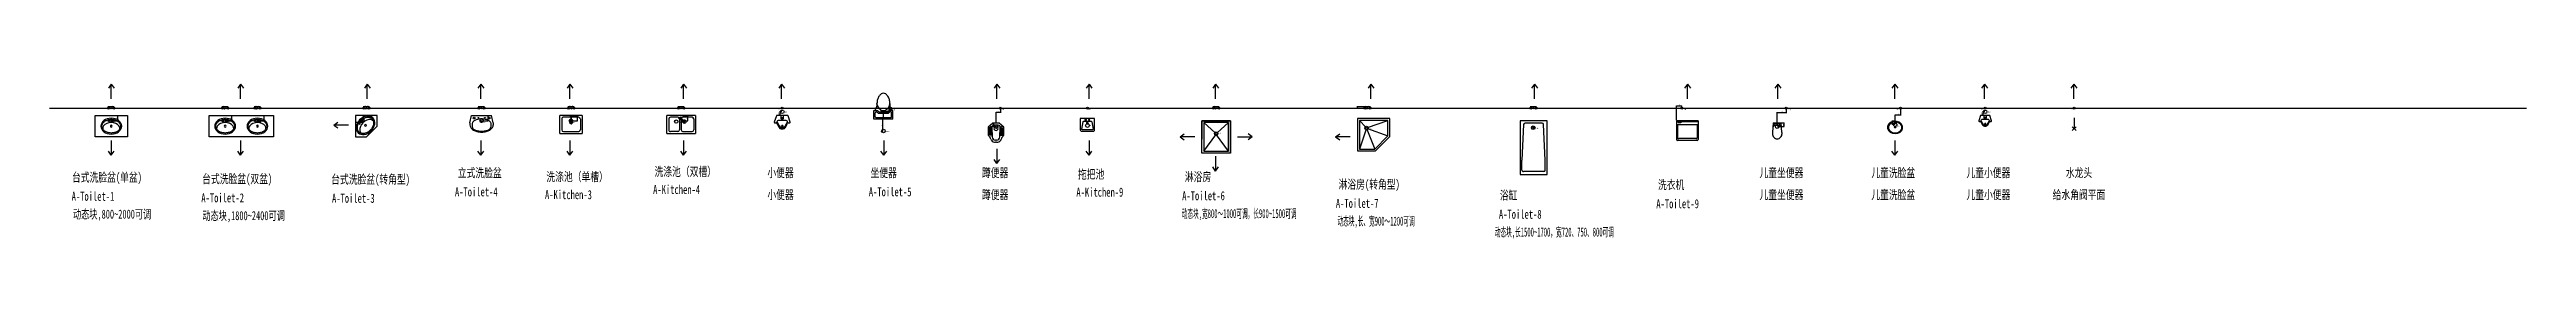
# Model space of a CAD drawing. Extents: x -84241 to 2571207, y -257021 to 1687411.
# Drawn here: x -16803 to 52297, y -257021 to -252718 of the extents above; entities that cross this region are included whole.
import ezdxf
from ezdxf.enums import TextEntityAlignment as Align

# ---------------------------------------------------------------- set-up
doc = ezdxf.new("R2010")
doc.units = 0
doc.header["$LTSCALE"] = 1000
doc.linetypes.add('CENTER2', pattern=[1.125, 0.75, -0.125, 0.125, -0.125])
doc.layers.get('0').update_dxf_attribs({"linetype": 'CONTINUOUS'})
doc.layers.get('Defpoints').update_dxf_attribs({"linetype": 'CONTINUOUS'})
for name, color, linetype in [('AD-NAME-ROOM', 9, 'CONTINUOUS'), ('AE-EQPM-KICH', 84, 'CONTINUOUS'), ('AE-EQPM-TOLT', 70, 'CONTINUOUS'), ('W-WSUP-COOL-PIPE', 3, 'CONTINUOUS'), ('W-WSUP-EQPM', 40, 'CONTINUOUS'), ('W-WSUP-HOT-PIPE', 6, 'CENTER2')]:
    doc.layers.add(name, color=color, linetype=linetype)
doc.styles.add('TH-STYLE1', font='STFANGSO.TTF', dxfattribs={"width": 0.8})
doc.dimstyles.new('TH-DIM10', dxfattribs={"dimscale": 10, "dimtxt": 2.5, "dimasz": 2, "dimexe": 1, "dimexo": 1, "dimgap": 1.5, "dimtad": 1, "dimdec": 3, "dimdsep": 46, "dimtxsty": 'TH-STYLE1', "dimblk1": 'ARCHTICK', "dimblk2": 'ARCHTICK', "dimsah": 1, "dimcen": -1, "dimclrd": 256, "dimclre": 256, "dimclrt": 256, "dimazin": 0, "dimtfac": 1, "dimtdec": 3, "dimtix": 1, "dimtmove": 2, "dimatfit": 0, "dimldrblk": 'ARCHTICK', "dimfxl": 2, "dimtolj": 1, "dimtzin": 0, "dimlwd": -1, "dimlwe": -1, "dimarcsym": 0})

# ---------------------------------------------------------------- blocks, each defined once
blk = doc.blocks.new('A-lavabo')
for centre, radius in [((-80, 70), 16), ((0, 220), 25), ((0, 70), 12), ((80, 70), 16)]:
    blk.add_circle(centre, radius)
at = {"extrusion": (0, 0, -1)}
for centre, major_axis, ratio, start_param, end_param in [((0, 220), (290, 0), 0.758621, -1.570796, 4.712389), ((0, 280), (240, 0), 0.666667, -0.089681, 3.231279)]:
    blk.add_ellipse(centre, major_axis=major_axis, ratio=ratio, start_param=start_param, end_param=end_param, dxfattribs=at)
blk.add_open_spline([(0, 410), (8, 410), (17, 410), (40, 408), (54, 406), (82, 401), (95, 397), (122, 388), (134, 383), (158, 371), (169, 364), (190, 350), (199, 342), (216, 326), (223, 317), (236, 299), (242, 290), (251, 271), (254, 262), (259, 242), (260, 232), (260, 213), (259, 203), (256, 184), (253, 174), (245, 155), (239, 146), (227, 128), (220, 119), (204, 102), (195, 94), (175, 79), (164, 72), (141, 60), (128, 55), (103, 45), (89, 41), (62, 35), (47, 33), (19, 30), (4, 30), (-25, 31), (-39, 32), (-67, 36), (-81, 39), (-108, 47), (-121, 52), (-146, 63), (-157, 69), (-179, 82), (-189, 90), (-207, 105), (-216, 114), (-230, 131), (-236, 140), (-246, 159), (-250, 168), (-257, 188), (-258, 197), (-260, 217), (-260, 227), (-258, 246), (-256, 256), (-249, 275), (-245, 284), (-234, 303), (-228, 312), (-213, 329), (-204, 338), (-186, 353), (-175, 360), (-153, 374), (-141, 380), (-116, 390), (-103, 395), (-76, 402), (-62, 405), (-34, 409), (-19, 410), (-3, 410), (-2, 410), (0, 410)], degree=3, knots=[-1.570796, -1.570796, -1.570796, -1.570796, -1.475892, -1.475892, -1.313537, -1.313537, -1.151182, -1.151182, -0.988827, -0.988827, -0.826472, -0.826472, -0.664117, -0.664117, -0.501762, -0.501762, -0.339408, -0.339408, -0.177053, -0.177053, -0.014698, -0.014698, 0.147657, 0.147657, 0.310012, 0.310012, 0.472367, 0.472367, 0.634722, 0.634722, 0.797077, 0.797077, 0.959432, 0.959432, 1.121787, 1.121787, 1.284142, 1.284142, 1.446497, 1.446497, 1.608852, 1.608852, 1.771206, 1.771206, 1.933561, 1.933561, 2.095916, 2.095916, 2.258271, 2.258271, 2.420626, 2.420626, 2.582981, 2.582981, 2.745336, 2.745336, 2.907691, 2.907691, 3.070046, 3.070046, 3.232401, 3.232401, 3.394756, 3.394756, 3.557111, 3.557111, 3.719466, 3.719466, 3.88182, 3.88182, 4.044175, 4.044175, 4.20653, 4.20653, 4.368885, 4.368885, 4.53124, 4.53124, 4.693595, 4.693595, 4.712389, 4.712389, 4.712389, 4.712389])
blk = doc.blocks.new('*U453')
at = {"layer": 'AE-EQPM-TOLT'}
blk.add_lwpolyline([(0, -600), (0, 0), (900, 0), (900, -600)], close=True, dxfattribs=at)
at = {"layer": 'AE-EQPM-TOLT', "xscale": -1, "rotation": 180}
blk.add_blockref('A-lavabo', (450, -80), dxfattribs=at)
blk = doc.blocks.new('A-Kitchen-9')
at = {"ltscale": 0.6}
blk.add_line((400, -320), (400, 0), dxfattribs=at)
blk.add_lwpolyline([(400, 0), (0, 0), (0, -320, 0.414214), (40, -360), (360, -360, 0.414214), (400, -320)], format="xyb", dxfattribs=at)
blk.add_lwpolyline([(400, 0), (0, 0), (0, -320, 0.414214), (40, -360), (360, -360, 0.414214), (400, -320)], format="xyb", dxfattribs=at)
blk.add_lwpolyline([(323, -97), (356, -297, -0.463455), (336, -320), (64, -320, -0.463455), (44, -297), (77, -97, -0.366629), (97, -80), (303, -80, -0.366629)], format="xyb", close=True, dxfattribs=at)
blk.add_lwpolyline([(323, -97), (356, -297, -0.463455), (336, -320), (64, -320, -0.463455), (44, -297), (77, -97, -0.366629), (97, -80), (303, -80, -0.366629)], format="xyb", close=True, dxfattribs=at)
for centre, radius in [((150, -40), 15), ((200, -130), 20), ((250, -40), 15)]:
    blk.add_circle(centre, radius, dxfattribs=at)
blk = doc.blocks.new('A-Toilet-4')
for p, q in [((-325, -204), (-280, 0)), ((-280, 0), (280, 0)), ((325, -204), (280, 0)), ((-325, -204), (-325, -268)), ((325, -204), (325, -268))]:
    blk.add_line(p, q)
for centre, radius in [((-210, -75), 24), ((-90, -65), 10), ((0, -170), 25), ((0, -170), 15), ((90, -65), 10), ((210, -75), 24)]:
    blk.add_circle(centre, radius)
for centre, radius, start, end in [((-199, -267), 126, 179.64328, 213.70251), ((-198, -268), 127, 179.03938, 180.23237), ((-104, -201), 241, 214.19522, 238.64266), ((-14, -268), 253, 161.53867, 199.74017), ((-103, -316), 196, 117.1742, 139.60994), ((-103, -224), 196, 221.21368, 242.8258), ((-42, -99), 361, 238.64266, 255.9417), ((-41, -437), 333, 102.00464, 117.1742), ((-41, -103), 333, 242.8258, 257.99536), ((-1, 63), 528, 255.9417, 270.23237), ((0, -630), 531, 90, 102.00464), ((0, 91), 531, 257.99536, 270), ((1, 63), 528, 269.76763, 284.0583), ((0, -630), 531, 77.99536, 90), ((0, 91), 531, 270, 282.00464), ((41, -437), 333, 62.8258, 77.99536), ((41, -103), 333, 282.00464, 297.1742), ((42, -99), 361, 284.0583, 301.35734), ((103, -316), 196, 40.39006, 62.8258), ((103, -224), 196, 297.1742, 318.78632), ((104, -201), 241, 301.35734, 325.80478), ((14, -268), 253, 340.25983, 18.46133), ((199, -267), 126, 326.29749, 0.35672), ((198, -268), 127, 359.76763, 0.96062)]:
    blk.add_arc(centre, radius, start, end)
blk = doc.blocks.new('*U454')
for p, q in [((0, 800), (0, 0)), ((900, 800), (0, 800)), ((53, 747), (53, 53)), ((847, 747), (53, 747)), ((341, 426), (53, 747)), ((847, 747), (391, 412)), ((0, 0), (518, 0)), ((341, 374), (53, 53)), ((53, 53), (496, 53)), ((847, 53), (391, 390))]:
    blk.add_line(p, q)
blk.add_lwpolyline([(900, 800), (900, 0), (0, 0), (0, 800), (900, 800)])
blk.add_lwpolyline([(53, 53), (847, 53), (847, 747), (53, 747)], close=True)
blk.add_circle((361, 400), 32.3)
blk = doc.blocks.new('*U455')
for p, q in [((0, 0), (0, -900)), ((900, 0), (0, 0)), ((0, 0), (0, -900)), ((900, 0), (0, 0)), ((900, -500), (900, 0)), ((900, -500), (900, 0)), ((53, -53), (53, -847)), ((847, -53), (53, -53)), ((53, -53), (53, -847)), ((847, -53), (53, -53)), ((226, -240), (53, -53)), ((237, -293), (53, -847)), ((261, -293), (478, -847)), ((278, -276), (847, -478)), ((279, -252), (847, -53)), ((478, -847), (847, -478)), ((500, -900), (900, -500)), ((847, -478), (847, -53)), ((0, -900), (500, -900)), ((0, -900), (500, -900)), ((53, -847), (478, -847)), ((53, -847), (478, -847))]:
    blk.add_line(p, q)
blk.add_circle((248, -263), 32.3)
blk = doc.blocks.new('A-Kitchen-3')
for p, q in [((-310, -500), (-310, 0)), ((310, 0), (-310, 0)), ((310, 0), (310, -500)), ((-310, -500), (310, -500)), ((-260, -100), (-260, -400)), ((-8, -50), (-210, -50)), ((-210, -450), (200, -450)), ((-8, -50), (-8, -185)), ((8, -50), (8, -185)), ((200, -50), (8, -50)), ((260, -100), (260, -400))]:
    blk.add_line(p, q)
for centre, major_axis, ratio, start_param, end_param in [((-210, -100), (-0.1, 50), 1, -0.001438, 1.569359), ((-210, -400), (-0.1, 50), 1, 1.569635, 3.140431), ((0, -187), (-27.7, -35.4), 1, 3.98478, 9.91051), ((0, -29), (13.7, 17.9), 1, 4.15953, 9.715698), ((0, -191), (-6.16, -7.88), 1, -1.551604, 2.878812), ((207, -102), (-42.4, 35.4), 0.905357, 3.926991, 5.497787), ((207, -398), (-42.4, -35.4), 0.905357, 0.785398, 2.356194)]:
    blk.add_ellipse(centre, major_axis=major_axis, ratio=ratio, start_param=start_param, end_param=end_param)
blk = doc.blocks.new('A-Kitchen-4')
for p, q in [((-400, -500), (-400, 0)), ((400, 0), (-400, 0)), ((400, 0), (400, -500)), ((-400, -500), (400, -500)), ((-350, -100), (-350, -400)), ((-100, -50), (-300, -50)), ((-100, -450), (-300, -450)), ((-50, -100), (-50, -400)), ((-16, -94), (67, -201)), ((-4, -84), (79, -191)), ((0, -115), (0, -400)), ((300, -50), (50, -50)), ((50, -450), (300, -450)), ((350, -100), (350, -400))]:
    blk.add_line(p, q)
for centre, major_axis, start_param, end_param in [((-300, -100), (0, 50), 0.000591, 1.571387), ((-300, -400), (0, 50), 1.570205, 3.141002), ((-140, -173), (0, 45), 4.711392, 10.994577), ((-100, -100), (0, 50), 4.711798, 6.282594), ((-100, -400), (0, 50), 3.142184, 4.71298), ((-23, -73), (-0.2, 22.5), 4.156064, 9.712232), ((50, -400), (0, 50), 1.570205, 3.141002), ((50, -100), (0, 50), -0.000202, 1.373206), ((90, -173), (0.1, 45), 1.556657, 7.383522), ((77, -201), (0, 10), 1.588727, 6.019143), ((300, -100), (0, 50), 4.711798, 6.282594), ((300, -400), (0, 50), 3.142184, 4.71298)]:
    blk.add_ellipse(centre, major_axis=major_axis, ratio=1, start_param=start_param, end_param=end_param)
blk = doc.blocks.new('A-Toilet-9')
for p, q in [((-300, 0), (-300, 520)), ((-300, 120), (300, 120)), ((-300, 30), (180, 30)), ((-300, 0), (300, 0)), ((-270, 550), (270, 550)), ((-270, 120), (-270, 470)), ((-240, 500), (240, 500)), ((180, 60), (260, 60)), ((180, 30), (180, 60)), ((260, 30), (260, 60)), ((260, 30), (300, 30)), ((270, 120), (270, 470)), ((300, 0), (300, 520))]:
    blk.add_line(p, q)
blk.add_circle((220, 30), 15)
for centre, start, end in [((-270, 520), 90, 180), ((-240, 470), 90, 180), ((240, 470), 0, 90), ((270, 520), 0, 90)]:
    blk.add_arc(centre, 30, start, end)
blk = doc.blocks.new('A-Toilet-3')
at = {"layer": 'AE-EQPM-TOLT'}
blk.add_lwpolyline([(600, -300), (600, 0), (0, 0), (0, -600), (300, -600), (600, -300)], dxfattribs=at)
at = {"layer": 'AE-EQPM-TOLT', "xscale": -1, "rotation": 225.0000000005895}
blk.add_blockref('A-lavabo', (121, -121), dxfattribs=at)
blk = doc.blocks.new('_ArchTick')
at = {"color": 0, "linetype": 'ByBlock', "const_width": 0.4}
blk.add_lwpolyline([(-0.5, -0.5), (0.5, 0.5)], dxfattribs=at)
blk = doc.blocks.new('*D465')
at = {"transparency": 16777216}
for p, q in [((-15081, -253377), (-15081, -253335)), ((-15006, -253345), (-15081, -253345)), ((-15006, -253377), (-15006, -253335))]:
    blk.add_line(p, q, dxfattribs=at)
at = {"layer": 'Defpoints', "color": 0, "transparency": 16777216}
for p in [(-15081, -253345), (-15081, -253387), (-15006, -253387)]:
    blk.add_point(p, dxfattribs=at)
at = {"transparency": 16777216, "xscale": 10, "yscale": 10, "zscale": 10, "rotation": 180}
blk.add_blockref('_ArchTick', (-15081, -253345), dxfattribs=at)
at = {"transparency": 16777216, "xscale": 10, "yscale": 10, "zscale": 10}
blk.add_blockref('_ArchTick', (-15006, -253345), dxfattribs=at)
at = {"transparency": 16777216, "insert": (-15043, -253317), "char_height": 25, "attachment_point": 5, "style": 'TH-STYLE1'}
blk.add_mtext('\\A1;75', dxfattribs=at)
blk = doc.blocks.new('*D466')
at = {"transparency": 16777216}
for p, q in [((-15156, -253377), (-15156, -253335)), ((-15081, -253345), (-15156, -253345)), ((-15081, -253377), (-15081, -253335))]:
    blk.add_line(p, q, dxfattribs=at)
at = {"layer": 'Defpoints', "color": 0, "transparency": 16777216}
for p in [(-15156, -253345), (-15156, -253387), (-15081, -253387)]:
    blk.add_point(p, dxfattribs=at)
at = {"transparency": 16777216, "xscale": 10, "yscale": 10, "zscale": 10, "rotation": 180}
blk.add_blockref('_ArchTick', (-15156, -253345), dxfattribs=at)
at = {"transparency": 16777216, "xscale": 10, "yscale": 10, "zscale": 10}
blk.add_blockref('_ArchTick', (-15081, -253345), dxfattribs=at)
at = {"transparency": 16777216, "insert": (-15118, -253317), "char_height": 25, "attachment_point": 5, "style": 'TH-STYLE1'}
blk.add_mtext('\\A1;75', dxfattribs=at)
blk = doc.blocks.new('*D467')
at = {"transparency": 16777216}
for p, q in [((-15071, -253587), (-14896, -253587)), ((-14906, -253587), (-14906, -253737)), ((-15071, -253737), (-14896, -253737))]:
    blk.add_line(p, q, dxfattribs=at)
at = {"layer": 'Defpoints', "color": 0, "transparency": 16777216}
for p in [(-15081, -253587), (-15081, -253737), (-14906, -253737)]:
    blk.add_point(p, dxfattribs=at)
at = {"transparency": 16777216, "xscale": 10, "yscale": 10, "zscale": 10}
for p, rotation in [((-14906, -253587), 90), ((-14906, -253737), 270)]:
    blk.add_blockref('_ArchTick', p, dxfattribs=dict(at, rotation=rotation))
at = {"transparency": 16777216, "insert": (-14934, -253662), "char_height": 25, "attachment_point": 5, "rotation": 90, "style": 'TH-STYLE1'}
blk.add_mtext('\\A1;150', dxfattribs=at)
blk = doc.blocks.new('*D468')
at = {"transparency": 16777216}
for p, q in [((-2255, -253377), (-2255, -253335)), ((-2180, -253345), (-2255, -253345)), ((-2180, -253377), (-2180, -253335))]:
    blk.add_line(p, q, dxfattribs=at)
at = {"layer": 'Defpoints', "color": 0, "transparency": 16777216}
for p in [(-2255, -253345), (-2255, -253387), (-2180, -253387)]:
    blk.add_point(p, dxfattribs=at)
at = {"transparency": 16777216, "xscale": 10, "yscale": 10, "zscale": 10, "rotation": 180}
blk.add_blockref('_ArchTick', (-2255, -253345), dxfattribs=at)
at = {"transparency": 16777216, "xscale": 10, "yscale": 10, "zscale": 10}
blk.add_blockref('_ArchTick', (-2180, -253345), dxfattribs=at)
at = {"transparency": 16777216, "insert": (-2218, -253317), "char_height": 25, "attachment_point": 5, "style": 'TH-STYLE1'}
blk.add_mtext('\\A1;75', dxfattribs=at)
blk = doc.blocks.new('*D469')
at = {"transparency": 16777216}
for p, q in [((-2330, -253377), (-2330, -253335)), ((-2255, -253345), (-2330, -253345)), ((-2255, -253377), (-2255, -253335))]:
    blk.add_line(p, q, dxfattribs=at)
at = {"layer": 'Defpoints', "color": 0, "transparency": 16777216}
for p in [(-2330, -253345), (-2330, -253387), (-2255, -253387)]:
    blk.add_point(p, dxfattribs=at)
at = {"transparency": 16777216, "xscale": 10, "yscale": 10, "zscale": 10, "rotation": 180}
blk.add_blockref('_ArchTick', (-2330, -253345), dxfattribs=at)
at = {"transparency": 16777216, "xscale": 10, "yscale": 10, "zscale": 10}
blk.add_blockref('_ArchTick', (-2255, -253345), dxfattribs=at)
at = {"transparency": 16777216, "insert": (-2293, -253317), "char_height": 25, "attachment_point": 5, "style": 'TH-STYLE1'}
blk.add_mtext('\\A1;75', dxfattribs=at)
blk = doc.blocks.new('*D470')
at = {"transparency": 16777216}
for p, q in [((-2245, -253587), (-2070, -253587)), ((-2080, -253587), (-2080, -253737)), ((-2245, -253737), (-2070, -253737))]:
    blk.add_line(p, q, dxfattribs=at)
at = {"layer": 'Defpoints', "color": 0, "transparency": 16777216}
for p in [(-2255, -253587), (-2255, -253737), (-2080, -253737)]:
    blk.add_point(p, dxfattribs=at)
at = {"transparency": 16777216, "xscale": 10, "yscale": 10, "zscale": 10}
for p, rotation in [((-2080, -253587), 90), ((-2080, -253737), 270)]:
    blk.add_blockref('_ArchTick', p, dxfattribs=dict(at, rotation=rotation))
at = {"transparency": 16777216, "insert": (-2108, -253662), "char_height": 25, "attachment_point": 5, "rotation": 90, "style": 'TH-STYLE1'}
blk.add_mtext('\\A1;150', dxfattribs=at)
blk = doc.blocks.new('*D471')
at = {"transparency": 16777216}
for p, q in [((3627, -253487), (3560, -253487)), ((3627, -253587), (3560, -253587)), ((3570, -253487), (3570, -253587))]:
    blk.add_line(p, q, dxfattribs=at)
at = {"layer": 'Defpoints', "color": 0, "transparency": 16777216}
for p in [(3570, -253587), (3637, -253487), (3637, -253587)]:
    blk.add_point(p, dxfattribs=at)
at = {"transparency": 16777216, "xscale": 10, "yscale": 10, "zscale": 10}
for p, rotation in [((3570, -253487), 90), ((3570, -253587), 270)]:
    blk.add_blockref('_ArchTick', p, dxfattribs=dict(at, rotation=rotation))
at = {"transparency": 16777216, "insert": (3542, -253537), "char_height": 25, "attachment_point": 5, "rotation": 90, "style": 'TH-STYLE1'}
blk.add_mtext('\\A1;100', dxfattribs=at)
blk = doc.blocks.new('小便器')
at = {"layer": 'AE-EQPM-TOLT'}
for p, q in [((-30, -93), (-30, 0)), ((-162, -8), (-222, -185)), ((-143, -165), (-151, -188)), ((150, 0), (-150, 0)), ((-150, -226), (-87, -338)), ((-61, -323), (-124, -212)), ((112, -142), (-112, -142)), ((40, -93), (-40, -93)), ((40, -302), (-40, -302)), ((28, -342), (-28, -342)), ((-28, -372), (28, -372)), ((0, -53), (0, -133)), ((0, -263), (0, -342)), ((30, 0), (30, -93)), ((124, -212), (61, -323)), ((87, -338), (150, -226)), ((151, -188), (143, -165)), ((222, -185), (162, -8))]:
    blk.add_line(p, q, dxfattribs=at)
at = {"layer": 'AE-EQPM-TOLT', "flags": 128}
for points in [[(-204, -210), (-182, -210), (-178, -210)], [(178, -210), (182, -210), (204, -210)]]:
    blk.add_lwpolyline(points, dxfattribs=at)
at = {"layer": 'AE-EQPM-TOLT'}
for centre, radius in [((0, -302), 20), ((0, -93), 17.1)]:
    blk.add_circle(centre, radius, dxfattribs=at)
for centre, radius, start, end in [((-204, -191), 19, 161.07536, 270), ((-182, -178), 32.4, 270, 341.07536), ((-178, -242), 32.4, 29.4348, 90), ((-150, -12), 12.3, 90, 161.07536), ((-178, -242), 62.4, 29.4348, 64.27042), ((-112, -176), 33.8, 90, 161.07536), ((-28, -304), 67.6, 209.4348, 270), ((-28, -304), 37.6, 209.4348, 270), ((0, -93), 29.5, 180, 0), ((28, -304), 37.6, 270, 330.5652), ((28, -304), 67.6, 270, 330.5652), ((112, -176), 33.8, 18.92464, 90), ((178, -242), 62.4, 115.72958, 150.5652), ((150, -12), 12.3, 18.92464, 90), ((178, -242), 32.4, 90, 150.5652), ((182, -178), 32.4, 198.92464, 270), ((204, -191), 19, 270, 18.92464)]:
    blk.add_arc(centre, radius, start, end, dxfattribs=at)
blk = doc.blocks.new('*D472')
at = {"transparency": 16777216}
for p, q in [((6461, -253683), (6461, -253474)), ((6661, -253484), (6461, -253484)), ((6661, -253397), (6661, -253494))]:
    blk.add_line(p, q, dxfattribs=at)
at = {"layer": 'Defpoints', "color": 0, "transparency": 16777216}
for p in [(6461, -253484), (6661, -253387), (6461, -253693)]:
    blk.add_point(p, dxfattribs=at)
at = {"transparency": 16777216, "xscale": 10, "yscale": 10, "zscale": 10, "rotation": 180}
blk.add_blockref('_ArchTick', (6461, -253484), dxfattribs=at)
at = {"transparency": 16777216, "xscale": 10, "yscale": 10, "zscale": 10}
blk.add_blockref('_ArchTick', (6661, -253484), dxfattribs=at)
at = {"transparency": 16777216, "insert": (6561, -253456), "char_height": 25, "attachment_point": 5, "style": 'TH-STYLE1'}
blk.add_mtext('\\A1;200', dxfattribs=at)
blk = doc.blocks.new('*D473')
at = {"transparency": 16777216}
for p, q in [((6451, -253693), (6422, -253693)), ((6451, -254023), (6422, -254023)), ((6432, -253693), (6432, -254023))]:
    blk.add_line(p, q, dxfattribs=at)
at = {"layer": 'Defpoints', "color": 0, "transparency": 16777216}
for p in [(6432, -254023), (6461, -253693), (6461, -254023)]:
    blk.add_point(p, dxfattribs=at)
at = {"transparency": 16777216, "xscale": 10, "yscale": 10, "zscale": 10}
for p, rotation in [((6432, -253693), 90), ((6432, -254023), 270)]:
    blk.add_blockref('_ArchTick', p, dxfattribs=dict(at, rotation=rotation))
at = {"transparency": 16777216, "insert": (6404, -253858), "char_height": 25, "attachment_point": 5, "rotation": 90, "style": 'TH-STYLE1'}
blk.add_mtext('\\A1;330', dxfattribs=at)
blk = doc.blocks.new('*U460')
at = {"layer": 'AE-EQPM-TOLT', "lineweight": 25}
for p, q in [((-110, 320), (-220, 320)), ((-111, 289), (-220, 289)), ((-113, 258), (-220, 258)), ((-114, 227), (-220, 227)), ((-116, 197), (-220, 197)), ((-117, 166), (-220, 166)), ((-119, 134), (-220, 128)), ((-201, 354), (-109, 345)), ((-116, 103), (-192, 88)), ((-107, 382), (-119, 124)), ((-58, 60), (58, 60)), ((-14, 530), (14, 530)), ((-14, 470), (14, 470)), ((119, 124), (107, 382)), ((201, 354), (109, 345)), ((110, 320), (220, 320)), ((111, 289), (220, 289)), ((113, 258), (220, 258)), ((114, 227), (220, 227)), ((116, 197), (220, 197)), ((116, 103), (192, 88)), ((117, 166), (220, 166)), ((119, 134), (220, 128))]:
    blk.add_line(p, q, dxfattribs=at)
at = {"layer": 'AE-EQPM-TOLT', "lineweight": 25, "flags": 128}
blk.add_lwpolyline([(-220, 318), (-220, 112), (-90, 0), (90, 0), (220, 112), (220, 318)], dxfattribs=at)
at = {"layer": 'AE-EQPM-TOLT', "lineweight": 25}
for centre, radius, start, end in [((-176, 318), 43.9, 124.11382, 180), ((-325, 491), 185, 314.78009, 346.59312), ((-78, 432), 68.7, 139.21522, 166.59312), ((-14, 377), 153, 89.93455, 139.21522), ((-58, 121), 61, 177.30633, 270), ((-14, 377), 92.8, 89.91602, 177.30633), ((0, 142), 59.7, 10.65317, 169.34572), ((0, 164), 59.7, 190.65317, 349.34572), ((14, 377), 153, 40.78344, 90), ((14, 377), 92.8, 2.69233, 90), ((58, 121), 61, 269.65191, 2.69233), ((78, 432), 68.7, 13.40554, 40.78344), ((325, 491), 185, 193.40554, 225.21857), ((176, 318), 43.9, 359.42353, 55.88484)]:
    blk.add_arc(centre, radius, start, end, dxfattribs=at)
blk = doc.blocks.new('*D474')
at = {"transparency": 16777216}
for p, q in [((9602, -253793), (9602, -253499)), ((9722, -253509), (9602, -253509)), ((9722, -253397), (9722, -253519))]:
    blk.add_line(p, q, dxfattribs=at)
at = {"layer": 'Defpoints', "color": 0, "transparency": 16777216}
for p in [(9602, -253509), (9722, -253387), (9602, -253803)]:
    blk.add_point(p, dxfattribs=at)
at = {"transparency": 16777216, "xscale": 10, "yscale": 10, "zscale": 10, "rotation": 180}
blk.add_blockref('_ArchTick', (9602, -253509), dxfattribs=at)
at = {"transparency": 16777216, "xscale": 10, "yscale": 10, "zscale": 10}
blk.add_blockref('_ArchTick', (9722, -253509), dxfattribs=at)
at = {"transparency": 16777216, "insert": (9662, -253482), "char_height": 25, "attachment_point": 5, "style": 'TH-STYLE1'}
blk.add_mtext('\\A1;120', dxfattribs=at)
blk = doc.blocks.new('*D475')
at = {"transparency": 16777216}
for p, q in [((9592, -253803), (9524, -253803)), ((9592, -253903), (9524, -253903)), ((9534, -253803), (9534, -253903))]:
    blk.add_line(p, q, dxfattribs=at)
at = {"layer": 'Defpoints', "color": 0, "transparency": 16777216}
for p in [(9534, -253903), (9602, -253803), (9602, -253903)]:
    blk.add_point(p, dxfattribs=at)
at = {"transparency": 16777216, "xscale": 10, "yscale": 10, "zscale": 10}
for p, rotation in [((9534, -253803), 90), ((9534, -253903), 270)]:
    blk.add_blockref('_ArchTick', p, dxfattribs=dict(at, rotation=rotation))
at = {"transparency": 16777216, "insert": (9506, -253853), "char_height": 25, "attachment_point": 5, "rotation": 90, "style": 'TH-STYLE1'}
blk.add_mtext('\\A1;100', dxfattribs=at)
blk = doc.blocks.new('*D476')
at = {"transparency": 16777216}
for p, q in [((15743, -253377), (15743, -253335)), ((15818, -253345), (15743, -253345)), ((15818, -253377), (15818, -253335))]:
    blk.add_line(p, q, dxfattribs=at)
at = {"layer": 'Defpoints', "color": 0, "transparency": 16777216}
for p in [(15743, -253345), (15743, -253387), (15818, -253387)]:
    blk.add_point(p, dxfattribs=at)
at = {"transparency": 16777216, "xscale": 10, "yscale": 10, "zscale": 10, "rotation": 180}
blk.add_blockref('_ArchTick', (15743, -253345), dxfattribs=at)
at = {"transparency": 16777216, "xscale": 10, "yscale": 10, "zscale": 10}
blk.add_blockref('_ArchTick', (15818, -253345), dxfattribs=at)
at = {"transparency": 16777216, "insert": (15781, -253317), "char_height": 25, "attachment_point": 5, "style": 'TH-STYLE1'}
blk.add_mtext('\\A1;75', dxfattribs=at)
blk = doc.blocks.new('*D477')
at = {"transparency": 16777216}
for p, q in [((15668, -253377), (15668, -253335)), ((15743, -253345), (15668, -253345)), ((15743, -253377), (15743, -253335))]:
    blk.add_line(p, q, dxfattribs=at)
at = {"layer": 'Defpoints', "color": 0, "transparency": 16777216}
for p in [(15668, -253345), (15668, -253387), (15743, -253387)]:
    blk.add_point(p, dxfattribs=at)
at = {"transparency": 16777216, "xscale": 10, "yscale": 10, "zscale": 10, "rotation": 180}
blk.add_blockref('_ArchTick', (15668, -253345), dxfattribs=at)
at = {"transparency": 16777216, "xscale": 10, "yscale": 10, "zscale": 10}
blk.add_blockref('_ArchTick', (15743, -253345), dxfattribs=at)
at = {"transparency": 16777216, "insert": (15706, -253317), "char_height": 25, "attachment_point": 5, "style": 'TH-STYLE1'}
blk.add_mtext('\\A1;75', dxfattribs=at)
blk = doc.blocks.new('*D478')
at = {"transparency": 16777216}
for p, q in [((19964, -253377), (19964, -253335)), ((20039, -253345), (19964, -253345)), ((20039, -253377), (20039, -253335))]:
    blk.add_line(p, q, dxfattribs=at)
at = {"layer": 'Defpoints', "color": 0, "transparency": 16777216}
for p in [(19964, -253345), (19964, -253387), (20039, -253387)]:
    blk.add_point(p, dxfattribs=at)
at = {"transparency": 16777216, "xscale": 10, "yscale": 10, "zscale": 10, "rotation": 180}
blk.add_blockref('_ArchTick', (19964, -253345), dxfattribs=at)
at = {"transparency": 16777216, "xscale": 10, "yscale": 10, "zscale": 10}
blk.add_blockref('_ArchTick', (20039, -253345), dxfattribs=at)
at = {"transparency": 16777216, "insert": (20001, -253317), "char_height": 25, "attachment_point": 5, "style": 'TH-STYLE1'}
blk.add_mtext('\\A1;75', dxfattribs=at)
blk = doc.blocks.new('*D479')
at = {"transparency": 16777216}
for p, q in [((19889, -253377), (19889, -253335)), ((19964, -253345), (19889, -253345)), ((19964, -253377), (19964, -253335))]:
    blk.add_line(p, q, dxfattribs=at)
at = {"layer": 'Defpoints', "color": 0, "transparency": 16777216}
for p in [(19889, -253345), (19889, -253387), (19964, -253387)]:
    blk.add_point(p, dxfattribs=at)
at = {"transparency": 16777216, "xscale": 10, "yscale": 10, "zscale": 10, "rotation": 180}
blk.add_blockref('_ArchTick', (19889, -253345), dxfattribs=at)
at = {"transparency": 16777216, "xscale": 10, "yscale": 10, "zscale": 10}
blk.add_blockref('_ArchTick', (19964, -253345), dxfattribs=at)
at = {"transparency": 16777216, "insert": (19926, -253317), "char_height": 25, "attachment_point": 5, "style": 'TH-STYLE1'}
blk.add_mtext('\\A1;75', dxfattribs=at)
blk = doc.blocks.new('*D480')
at = {"transparency": 16777216}
for p, q in [((19689, -253377), (19689, -253335)), ((19889, -253345), (19689, -253345)), ((19889, -253377), (19889, -253335))]:
    blk.add_line(p, q, dxfattribs=at)
at = {"layer": 'Defpoints', "color": 0, "transparency": 16777216}
for p in [(19689, -253345), (19689, -253387), (19889, -253387)]:
    blk.add_point(p, dxfattribs=at)
at = {"transparency": 16777216, "xscale": 10, "yscale": 10, "zscale": 10, "rotation": 180}
blk.add_blockref('_ArchTick', (19689, -253345), dxfattribs=at)
at = {"transparency": 16777216, "xscale": 10, "yscale": 10, "zscale": 10}
blk.add_blockref('_ArchTick', (19889, -253345), dxfattribs=at)
at = {"transparency": 16777216, "insert": (19789, -253317), "char_height": 25, "attachment_point": 5, "style": 'TH-STYLE1'}
blk.add_mtext('\\A1;200', dxfattribs=at)
blk = doc.blocks.new('*U451')
for p, q in [((1100, 700), (105, 654)), ((1378, 700), (1100, 700)), ((70, 614), (70, 136)), ((105, 96), (1100, 50)), ((1378, 50), (1100, 50)), ((1418, 660), (1418, 90))]:
    blk.add_line(p, q)
for points in [[(1500, 750), (0, 750)], [(0, 750), (0, 0)], [(1500, 0), (1500, 750)], [(0, 0), (1500, 0)]]:
    blk.add_lwpolyline(points)
blk.add_circle((197, 364), 20)
for centre, start, end in [((1378, 660), 0, 90), ((110, 614), 96.63251, 180), ((110, 136), 180, 263.36749), ((1378, 90), 270, 0)]:
    blk.add_arc(centre, 40, start, end)
blk = doc.blocks.new('*D481')
at = {"transparency": 16777216}
for p, q in [((24599, -253377), (24599, -253335)), ((24674, -253345), (24599, -253345)), ((24674, -253377), (24674, -253335))]:
    blk.add_line(p, q, dxfattribs=at)
at = {"layer": 'Defpoints', "color": 0, "transparency": 16777216}
for p in [(24599, -253345), (24599, -253387), (24674, -253387)]:
    blk.add_point(p, dxfattribs=at)
at = {"transparency": 16777216, "xscale": 10, "yscale": 10, "zscale": 10, "rotation": 180}
blk.add_blockref('_ArchTick', (24599, -253345), dxfattribs=at)
at = {"transparency": 16777216, "xscale": 10, "yscale": 10, "zscale": 10}
blk.add_blockref('_ArchTick', (24674, -253345), dxfattribs=at)
at = {"transparency": 16777216, "insert": (24636, -253317), "char_height": 25, "attachment_point": 5, "style": 'TH-STYLE1'}
blk.add_mtext('\\A1;75', dxfattribs=at)
blk = doc.blocks.new('*D482')
at = {"transparency": 16777216}
for p, q in [((24524, -253377), (24524, -253335)), ((24599, -253345), (24524, -253345)), ((24599, -253377), (24599, -253335))]:
    blk.add_line(p, q, dxfattribs=at)
at = {"layer": 'Defpoints', "color": 0, "transparency": 16777216}
for p in [(24524, -253345), (24524, -253387), (24599, -253387)]:
    blk.add_point(p, dxfattribs=at)
at = {"transparency": 16777216, "xscale": 10, "yscale": 10, "zscale": 10, "rotation": 180}
blk.add_blockref('_ArchTick', (24524, -253345), dxfattribs=at)
at = {"transparency": 16777216, "xscale": 10, "yscale": 10, "zscale": 10}
blk.add_blockref('_ArchTick', (24599, -253345), dxfattribs=at)
at = {"transparency": 16777216, "insert": (24561, -253317), "char_height": 25, "attachment_point": 5, "style": 'TH-STYLE1'}
blk.add_mtext('\\A1;75', dxfattribs=at)
blk = doc.blocks.new('*D483')
at = {"transparency": 16777216}
for p, q in [((28587, -253724), (28587, -253322)), ((28737, -253332), (28587, -253332)), ((28737, -253377), (28737, -253322))]:
    blk.add_line(p, q, dxfattribs=at)
at = {"layer": 'Defpoints', "color": 0, "transparency": 16777216}
for p in [(28587, -253332), (28737, -253387), (28587, -253734)]:
    blk.add_point(p, dxfattribs=at)
at = {"transparency": 16777216, "xscale": 10, "yscale": 10, "zscale": 10, "rotation": 180}
blk.add_blockref('_ArchTick', (28587, -253332), dxfattribs=at)
at = {"transparency": 16777216, "xscale": 10, "yscale": 10, "zscale": 10}
blk.add_blockref('_ArchTick', (28737, -253332), dxfattribs=at)
at = {"transparency": 16777216, "insert": (28662, -253304), "char_height": 25, "attachment_point": 5, "style": 'TH-STYLE1'}
blk.add_mtext('\\A1;150', dxfattribs=at)
blk = doc.blocks.new('*U452')
at = {"layer": 'AE-EQPM-TOLT'}
blk.add_lwpolyline([(0, -600), (0, 0), (1800, 0), (1800, -600)], close=True, dxfattribs=at)
at = {"layer": 'AE-EQPM-TOLT', "xscale": -1, "rotation": 180}
for p in [(450, -80), (1350, -80)]:
    blk.add_blockref('A-lavabo', p, dxfattribs=at)
blk = doc.blocks.new('*D484')
at = {"transparency": 16777216}
for p, q in [((-11904, -253377), (-11904, -253335)), ((-11829, -253345), (-11904, -253345)), ((-11829, -253377), (-11829, -253335))]:
    blk.add_line(p, q, dxfattribs=at)
at = {"layer": 'Defpoints', "color": 0, "transparency": 16777216}
for p in [(-11904, -253345), (-11904, -253387), (-11829, -253387)]:
    blk.add_point(p, dxfattribs=at)
at = {"transparency": 16777216, "xscale": 10, "yscale": 10, "zscale": 10, "rotation": 180}
blk.add_blockref('_ArchTick', (-11904, -253345), dxfattribs=at)
at = {"transparency": 16777216, "xscale": 10, "yscale": 10, "zscale": 10}
blk.add_blockref('_ArchTick', (-11829, -253345), dxfattribs=at)
at = {"transparency": 16777216, "insert": (-11866, -253317), "char_height": 25, "attachment_point": 5, "style": 'TH-STYLE1'}
blk.add_mtext('\\A1;75', dxfattribs=at)
blk = doc.blocks.new('*D485')
at = {"transparency": 16777216}
for p, q in [((-11979, -253377), (-11979, -253335)), ((-11904, -253345), (-11979, -253345)), ((-11904, -253377), (-11904, -253335))]:
    blk.add_line(p, q, dxfattribs=at)
at = {"layer": 'Defpoints', "color": 0, "transparency": 16777216}
for p in [(-11979, -253345), (-11979, -253387), (-11904, -253387)]:
    blk.add_point(p, dxfattribs=at)
at = {"transparency": 16777216, "xscale": 10, "yscale": 10, "zscale": 10, "rotation": 180}
blk.add_blockref('_ArchTick', (-11979, -253345), dxfattribs=at)
at = {"transparency": 16777216, "xscale": 10, "yscale": 10, "zscale": 10}
blk.add_blockref('_ArchTick', (-11904, -253345), dxfattribs=at)
at = {"transparency": 16777216, "insert": (-11941, -253317), "char_height": 25, "attachment_point": 5, "style": 'TH-STYLE1'}
blk.add_mtext('\\A1;75', dxfattribs=at)
blk = doc.blocks.new('*D486')
at = {"transparency": 16777216}
for p, q in [((-11894, -253587), (-11719, -253587)), ((-11729, -253587), (-11729, -253737)), ((-11894, -253737), (-11719, -253737))]:
    blk.add_line(p, q, dxfattribs=at)
at = {"layer": 'Defpoints', "color": 0, "transparency": 16777216}
for p in [(-11904, -253587), (-11904, -253737), (-11729, -253737)]:
    blk.add_point(p, dxfattribs=at)
at = {"transparency": 16777216, "xscale": 10, "yscale": 10, "zscale": 10}
for p, rotation in [((-11729, -253587), 90), ((-11729, -253737), 270)]:
    blk.add_blockref('_ArchTick', p, dxfattribs=dict(at, rotation=rotation))
at = {"transparency": 16777216, "insert": (-11757, -253662), "char_height": 25, "attachment_point": 5, "rotation": 90, "style": 'TH-STYLE1'}
blk.add_mtext('\\A1;150', dxfattribs=at)
blk = doc.blocks.new('*D487')
at = {"transparency": 16777216}
for p, q in [((-11004, -253377), (-11004, -253335)), ((-10929, -253345), (-11004, -253345)), ((-10929, -253377), (-10929, -253335))]:
    blk.add_line(p, q, dxfattribs=at)
at = {"layer": 'Defpoints', "color": 0, "transparency": 16777216}
for p in [(-11004, -253345), (-11004, -253387), (-10929, -253387)]:
    blk.add_point(p, dxfattribs=at)
at = {"transparency": 16777216, "xscale": 10, "yscale": 10, "zscale": 10, "rotation": 180}
blk.add_blockref('_ArchTick', (-11004, -253345), dxfattribs=at)
at = {"transparency": 16777216, "xscale": 10, "yscale": 10, "zscale": 10}
blk.add_blockref('_ArchTick', (-10929, -253345), dxfattribs=at)
at = {"transparency": 16777216, "insert": (-10966, -253317), "char_height": 25, "attachment_point": 5, "style": 'TH-STYLE1'}
blk.add_mtext('\\A1;75', dxfattribs=at)
blk = doc.blocks.new('*D488')
at = {"transparency": 16777216}
for p, q in [((-11079, -253377), (-11079, -253335)), ((-11004, -253345), (-11079, -253345)), ((-11004, -253377), (-11004, -253335))]:
    blk.add_line(p, q, dxfattribs=at)
at = {"layer": 'Defpoints', "color": 0, "transparency": 16777216}
for p in [(-11079, -253345), (-11079, -253387), (-11004, -253387)]:
    blk.add_point(p, dxfattribs=at)
at = {"transparency": 16777216, "xscale": 10, "yscale": 10, "zscale": 10, "rotation": 180}
blk.add_blockref('_ArchTick', (-11079, -253345), dxfattribs=at)
at = {"transparency": 16777216, "xscale": 10, "yscale": 10, "zscale": 10}
blk.add_blockref('_ArchTick', (-11004, -253345), dxfattribs=at)
at = {"transparency": 16777216, "insert": (-11041, -253317), "char_height": 25, "attachment_point": 5, "style": 'TH-STYLE1'}
blk.add_mtext('\\A1;75', dxfattribs=at)
blk = doc.blocks.new('*D489')
at = {"transparency": 16777216}
for p, q in [((-10994, -253587), (-10819, -253587)), ((-10829, -253587), (-10829, -253737)), ((-10994, -253737), (-10819, -253737))]:
    blk.add_line(p, q, dxfattribs=at)
at = {"layer": 'Defpoints', "color": 0, "transparency": 16777216}
for p in [(-11004, -253587), (-11004, -253737), (-10829, -253737)]:
    blk.add_point(p, dxfattribs=at)
at = {"transparency": 16777216, "xscale": 10, "yscale": 10, "zscale": 10}
for p, rotation in [((-10829, -253587), 90), ((-10829, -253737), 270)]:
    blk.add_blockref('_ArchTick', p, dxfattribs=dict(at, rotation=rotation))
at = {"transparency": 16777216, "insert": (-10857, -253662), "char_height": 25, "attachment_point": 5, "rotation": 90, "style": 'TH-STYLE1'}
blk.add_mtext('\\A1;150', dxfattribs=at)
blk = doc.blocks.new('*D490')
at = {"transparency": 16777216}
for p, q in [((-7964, -253377), (-7964, -253335)), ((-7889, -253345), (-7964, -253345)), ((-7889, -253377), (-7889, -253335))]:
    blk.add_line(p, q, dxfattribs=at)
at = {"layer": 'Defpoints', "color": 0, "transparency": 16777216}
for p in [(-7964, -253345), (-7964, -253387), (-7889, -253387)]:
    blk.add_point(p, dxfattribs=at)
at = {"transparency": 16777216, "xscale": 10, "yscale": 10, "zscale": 10, "rotation": 180}
blk.add_blockref('_ArchTick', (-7964, -253345), dxfattribs=at)
at = {"transparency": 16777216, "xscale": 10, "yscale": 10, "zscale": 10}
blk.add_blockref('_ArchTick', (-7889, -253345), dxfattribs=at)
at = {"transparency": 16777216, "insert": (-7927, -253317), "char_height": 25, "attachment_point": 5, "style": 'TH-STYLE1'}
blk.add_mtext('\\A1;75', dxfattribs=at)
blk = doc.blocks.new('*D491')
at = {"transparency": 16777216}
for p, q in [((-8039, -253377), (-8039, -253335)), ((-7964, -253345), (-8039, -253345)), ((-7964, -253377), (-7964, -253335))]:
    blk.add_line(p, q, dxfattribs=at)
at = {"layer": 'Defpoints', "color": 0, "transparency": 16777216}
for p in [(-8039, -253345), (-8039, -253387), (-7964, -253387)]:
    blk.add_point(p, dxfattribs=at)
at = {"transparency": 16777216, "xscale": 10, "yscale": 10, "zscale": 10, "rotation": 180}
blk.add_blockref('_ArchTick', (-8039, -253345), dxfattribs=at)
at = {"transparency": 16777216, "xscale": 10, "yscale": 10, "zscale": 10}
blk.add_blockref('_ArchTick', (-7964, -253345), dxfattribs=at)
at = {"transparency": 16777216, "insert": (-8002, -253317), "char_height": 25, "attachment_point": 5, "style": 'TH-STYLE1'}
blk.add_mtext('\\A1;75', dxfattribs=at)
blk = doc.blocks.new('*D492')
at = {"transparency": 16777216}
for p, q in [((-4749, -253377), (-4749, -253335)), ((-4674, -253345), (-4749, -253345)), ((-4674, -253377), (-4674, -253335))]:
    blk.add_line(p, q, dxfattribs=at)
at = {"layer": 'Defpoints', "color": 0, "transparency": 16777216}
for p in [(-4749, -253345), (-4749, -253387), (-4674, -253387)]:
    blk.add_point(p, dxfattribs=at)
at = {"transparency": 16777216, "xscale": 10, "yscale": 10, "zscale": 10, "rotation": 180}
blk.add_blockref('_ArchTick', (-4749, -253345), dxfattribs=at)
at = {"transparency": 16777216, "xscale": 10, "yscale": 10, "zscale": 10}
blk.add_blockref('_ArchTick', (-4674, -253345), dxfattribs=at)
at = {"transparency": 16777216, "insert": (-4712, -253317), "char_height": 25, "attachment_point": 5, "style": 'TH-STYLE1'}
blk.add_mtext('\\A1;75', dxfattribs=at)
blk = doc.blocks.new('*D493')
at = {"transparency": 16777216}
for p, q in [((-4824, -253377), (-4824, -253335)), ((-4749, -253345), (-4824, -253345)), ((-4749, -253377), (-4749, -253335))]:
    blk.add_line(p, q, dxfattribs=at)
at = {"layer": 'Defpoints', "color": 0, "transparency": 16777216}
for p in [(-4824, -253345), (-4824, -253387), (-4749, -253387)]:
    blk.add_point(p, dxfattribs=at)
at = {"transparency": 16777216, "xscale": 10, "yscale": 10, "zscale": 10, "rotation": 180}
blk.add_blockref('_ArchTick', (-4824, -253345), dxfattribs=at)
at = {"transparency": 16777216, "xscale": 10, "yscale": 10, "zscale": 10}
blk.add_blockref('_ArchTick', (-4749, -253345), dxfattribs=at)
at = {"transparency": 16777216, "insert": (-4787, -253317), "char_height": 25, "attachment_point": 5, "style": 'TH-STYLE1'}
blk.add_mtext('\\A1;75', dxfattribs=at)
blk = doc.blocks.new('*D494')
at = {"transparency": 16777216}
for p, q in [((-8104, -253577), (-8048, -253577)), ((-8058, -253577), (-8058, -253727)), ((-8104, -253727), (-8048, -253727))]:
    blk.add_line(p, q, dxfattribs=at)
at = {"layer": 'Defpoints', "color": 0, "transparency": 16777216}
for p in [(-8114, -253577), (-8114, -253727), (-8058, -253727)]:
    blk.add_point(p, dxfattribs=at)
at = {"transparency": 16777216, "xscale": 10, "yscale": 10, "zscale": 10}
for p, rotation in [((-8058, -253577), 90), ((-8058, -253727), 270)]:
    blk.add_blockref('_ArchTick', p, dxfattribs=dict(at, rotation=rotation))
at = {"transparency": 16777216, "insert": (-8085, -253652), "char_height": 25, "attachment_point": 5, "rotation": 90, "style": 'TH-STYLE1'}
blk.add_mtext('\\A1;150', dxfattribs=at)
blk = doc.blocks.new('*D495')
at = {"transparency": 16777216}
for p, q in [((-4739, -253587), (-4564, -253587)), ((-4574, -253587), (-4574, -253737)), ((-4739, -253737), (-4564, -253737))]:
    blk.add_line(p, q, dxfattribs=at)
at = {"layer": 'Defpoints', "color": 0, "transparency": 16777216}
for p in [(-4749, -253587), (-4749, -253737), (-4574, -253737)]:
    blk.add_point(p, dxfattribs=at)
at = {"transparency": 16777216, "xscale": 10, "yscale": 10, "zscale": 10}
for p, rotation in [((-4574, -253587), 90), ((-4574, -253737), 270)]:
    blk.add_blockref('_ArchTick', p, dxfattribs=dict(at, rotation=rotation))
at = {"transparency": 16777216, "insert": (-4602, -253662), "char_height": 25, "attachment_point": 5, "rotation": 90, "style": 'TH-STYLE1'}
blk.add_mtext('\\A1;150', dxfattribs=at)
blk = doc.blocks.new('*D496')
at = {"transparency": 16777216}
for p, q in [((-8264, -253737), (-8264, -253798)), ((-8114, -253788), (-8264, -253788)), ((-8114, -253737), (-8114, -253798))]:
    blk.add_line(p, q, dxfattribs=at)
at = {"layer": 'Defpoints', "color": 0, "transparency": 16777216}
for p in [(-8264, -253727), (-8264, -253788), (-8114, -253727)]:
    blk.add_point(p, dxfattribs=at)
at = {"transparency": 16777216, "xscale": 10, "yscale": 10, "zscale": 10, "rotation": 180}
blk.add_blockref('_ArchTick', (-8264, -253788), dxfattribs=at)
at = {"transparency": 16777216, "xscale": 10, "yscale": 10, "zscale": 10}
blk.add_blockref('_ArchTick', (-8114, -253788), dxfattribs=at)
at = {"transparency": 16777216, "insert": (-8189, -253760), "char_height": 25, "attachment_point": 5, "style": 'TH-STYLE1'}
blk.add_mtext('\\A1;150', dxfattribs=at)
blk = doc.blocks.new('*D497')
at = {"transparency": 16777216}
for p, q in [((821, -253377), (821, -253335)), ((896, -253345), (821, -253345)), ((896, -253377), (896, -253335))]:
    blk.add_line(p, q, dxfattribs=at)
at = {"layer": 'Defpoints', "color": 0, "transparency": 16777216}
for p in [(821, -253345), (821, -253387), (896, -253387)]:
    blk.add_point(p, dxfattribs=at)
at = {"transparency": 16777216, "xscale": 10, "yscale": 10, "zscale": 10, "rotation": 180}
blk.add_blockref('_ArchTick', (821, -253345), dxfattribs=at)
at = {"transparency": 16777216, "xscale": 10, "yscale": 10, "zscale": 10}
blk.add_blockref('_ArchTick', (896, -253345), dxfattribs=at)
at = {"transparency": 16777216, "insert": (858, -253317), "char_height": 25, "attachment_point": 5, "style": 'TH-STYLE1'}
blk.add_mtext('\\A1;75', dxfattribs=at)
blk = doc.blocks.new('*D498')
at = {"transparency": 16777216}
for p, q in [((746, -253377), (746, -253335)), ((821, -253345), (746, -253345)), ((821, -253377), (821, -253335))]:
    blk.add_line(p, q, dxfattribs=at)
at = {"layer": 'Defpoints', "color": 0, "transparency": 16777216}
for p in [(746, -253345), (746, -253387), (821, -253387)]:
    blk.add_point(p, dxfattribs=at)
at = {"transparency": 16777216, "xscale": 10, "yscale": 10, "zscale": 10, "rotation": 180}
blk.add_blockref('_ArchTick', (746, -253345), dxfattribs=at)
at = {"transparency": 16777216, "xscale": 10, "yscale": 10, "zscale": 10}
blk.add_blockref('_ArchTick', (821, -253345), dxfattribs=at)
at = {"transparency": 16777216, "insert": (783, -253317), "char_height": 25, "attachment_point": 5, "style": 'TH-STYLE1'}
blk.add_mtext('\\A1;75', dxfattribs=at)
blk = doc.blocks.new('*D499')
at = {"transparency": 16777216}
for p, q in [((831, -253587), (1006, -253587)), ((996, -253587), (996, -253737)), ((831, -253737), (1006, -253737))]:
    blk.add_line(p, q, dxfattribs=at)
at = {"layer": 'Defpoints', "color": 0, "transparency": 16777216}
for p in [(821, -253587), (821, -253737), (996, -253737)]:
    blk.add_point(p, dxfattribs=at)
at = {"transparency": 16777216, "xscale": 10, "yscale": 10, "zscale": 10}
for p, rotation in [((996, -253587), 90), ((996, -253737), 270)]:
    blk.add_blockref('_ArchTick', p, dxfattribs=dict(at, rotation=rotation))
at = {"transparency": 16777216, "insert": (968, -253662), "char_height": 25, "attachment_point": 5, "rotation": 90, "style": 'TH-STYLE1'}
blk.add_mtext('\\A1;150', dxfattribs=at)
blk = doc.blocks.new('A-Toilet-5')
for p, q in [((-264, 0), (-264, 240)), ((-264, 240), (-168, 240)), ((-264, 0), (-264, 240)), ((-264, 240), (-168, 240)), ((264, 0), (-264, 0)), ((264, 0), (-264, 0)), ((-228, 180), (-204, 204)), ((-228, 180), (-204, 204)), ((-228, 60), (-228, 180)), ((-228, 60), (-228, 180)), ((-204, 36), (-228, 60)), ((-204, 36), (-228, 60)), ((-204, 204), (-183, 204)), ((-204, 204), (-183, 204)), ((204, 36), (-204, 36)), ((204, 36), (-204, 36)), ((-135, 156), (-183, 204)), ((-135, 156), (-183, 204)), ((-120, 192), (-168, 240)), ((-120, 192), (-168, 240)), ((135, 156), (-135, 156)), ((135, 156), (-135, 156)), ((120, 192), (-120, 192)), ((120, 192), (-120, 192)), ((-72, 240), (-72, 267)), ((-72, 240), (-72, 267)), ((-72, 240), (72, 240)), ((-72, 240), (72, 240)), ((72, 240), (72, 267)), ((72, 240), (72, 267)), ((120, 192), (168, 240)), ((120, 192), (168, 240)), ((135, 156), (183, 204)), ((135, 156), (183, 204)), ((216, 264), (156, 264)), ((216, 264), (156, 264)), ((156, 240), (168, 240)), ((156, 240), (168, 240)), ((264, 240), (168, 240)), ((264, 240), (168, 240)), ((204, 204), (183, 204)), ((204, 204), (183, 204)), ((204, 204), (228, 180)), ((204, 204), (228, 180)), ((228, 60), (204, 36)), ((228, 60), (204, 36)), ((216, 240), (216, 264)), ((216, 240), (216, 264)), ((228, 60), (228, 180)), ((228, 60), (228, 180)), ((264, 0), (264, 240)), ((264, 0), (264, 240))]:
    blk.add_line(p, q)
for centre, radius, start, end in [((55, 522), 214, 123.53412, 147.99459), ((55, 522), 214, 123.53412, 147.99459), ((0, 604), 116, 90.00005, 123.53407), ((0, 604), 116, 90.00005, 123.53407), ((0, 604), 116, 56.46593, 89.99995), ((0, 604), 116, 56.46593, 89.99995), ((-55, 522), 214, 32.00541, 56.46588), ((-55, 522), 214, 32.00541, 56.46588), ((-394, 403), 216, 311.08899, 7.79892), ((-394, 403), 216, 311.08899, 7.79892), ((279, 432), 459, 165.48575, 179.99996), ((279, 432), 459, 165.48575, 179.99996), ((0, 432), 180, 180, 246.42182), ((0, 432), 180, 180, 246.42182), ((142, 468), 317, 147.99461, 165.48574), ((142, 468), 317, 147.99461, 165.48574), ((0, 432), 180, 293.57818, 360), ((0, 432), 180, 293.57818, 360), ((-142, 468), 317, 14.51426, 32.00539), ((-142, 468), 317, 14.51426, 32.00539), ((156, 252), 12, 90, 270), ((156, 252), 12, 90, 270), ((-279, 432), 459, 0.00004, 14.51425), ((-279, 432), 459, 0.00004, 14.51425), ((394, 403), 216, 172.20108, 228.91101), ((394, 403), 216, 172.20108, 228.91101)]:
    blk.add_arc(centre, radius, start, end)
blk = doc.blocks.new('*D500')
at = {"transparency": 16777216}
for p, q in [((31395, -253788), (31395, -253501)), ((31395, -253511), (31645, -253511)), ((31645, -253397), (31645, -253521))]:
    blk.add_line(p, q, dxfattribs=at)
at = {"layer": 'Defpoints', "color": 0, "transparency": 16777216}
for p in [(31645, -253387), (31645, -253511), (31395, -253798)]:
    blk.add_point(p, dxfattribs=at)
at = {"transparency": 16777216, "xscale": 10, "yscale": 10, "zscale": 10, "rotation": 180}
blk.add_blockref('_ArchTick', (31395, -253511), dxfattribs=at)
at = {"transparency": 16777216, "xscale": 10, "yscale": 10, "zscale": 10}
blk.add_blockref('_ArchTick', (31645, -253511), dxfattribs=at)
at = {"transparency": 16777216, "insert": (31520, -253484), "char_height": 25, "attachment_point": 5, "style": 'TH-STYLE1'}
blk.add_mtext('\\A1;250', dxfattribs=at)
blk = doc.blocks.new('*D501')
at = {"transparency": 16777216}
for p, q in [((31405, -253798), (31587, -253798)), ((31405, -253898), (31587, -253898)), ((31577, -253798), (31577, -253898))]:
    blk.add_line(p, q, dxfattribs=at)
at = {"layer": 'Defpoints', "color": 0, "transparency": 16777216}
for p in [(31395, -253798), (31395, -253898), (31577, -253898)]:
    blk.add_point(p, dxfattribs=at)
at = {"transparency": 16777216, "xscale": 10, "yscale": 10, "zscale": 10}
for p, rotation in [((31577, -253798), 90), ((31577, -253898), 270)]:
    blk.add_blockref('_ArchTick', p, dxfattribs=dict(at, rotation=rotation))
at = {"transparency": 16777216, "insert": (31550, -253848), "char_height": 25, "attachment_point": 5, "rotation": 90, "style": 'TH-STYLE1'}
blk.add_mtext('\\A1;100', dxfattribs=at)
blk = doc.blocks.new('*U461')
at = {"layer": 'AE-EQPM-TOLT'}
for p, q in [((-111, 0), (-133, -264)), ((-113, 0), (-113, -7)), ((-113, 0), (111, 0)), ((74, -70), (-74, -70)), ((-71, -47), (-53, -47)), ((71, -47), (53, -47))]:
    blk.add_line(p, q, dxfattribs=at)
at = {"layer": 'AE-EQPM-TOLT', "flags": 128}
for points in [[(133, -264), (111, 0), (111, -7)], [(71, -11), (34, -11), (-3, -11)]]:
    blk.add_lwpolyline(points, dxfattribs=at)
at = {"layer": 'AE-EQPM-TOLT'}
blk.add_circle((0, -29), 11.3, dxfattribs=at)
for centre, radius, start, end in [((31, -290), 166, 170.94741, 180), ((31, -290), 166, 180, 200.44506), ((16, -296), 150, 200.44506, 221.98721), ((-74, -115), 45, 90, 170.94741), ((-110, -7), 3, 181.99871, 266.77326), ((-3, 5444), 5455, 268.88113, 270.00421), ((6, -304), 137, 221.98721, 245.28635), ((-53, 58), 73.8, 249.3847, 290.6153), ((-45, -59), 27.9, 156.18646, 203.81354), ((-78, -59), 27.9, 336.18646, 23.81354), ((0, -318), 122, 245.28635, 270), ((0, -318), 122, 270, 294.71365), ((41, 124), 140, 255.11079, 284.88921), ((78, -59), 27.9, 156.18646, 203.81354), ((-6, -304), 137, 294.71365, 318.01279), ((71, 645), 656, 270.00126, 273.22582), ((45, -59), 27.9, 336.18646, 23.81354), ((74, -115), 45, 9.05259, 90), ((-16, -296), 150, 318.01279, 339.55494), ((108, -7), 3, 273.22863, 357.9996), ((-31, -290), 166, 339.55494, 0), ((-31, -290), 166, 0, 9.0526)]:
    blk.add_arc(centre, radius, start, end, dxfattribs=at)
blk = doc.blocks.new('*U462')
at = {"layer": 'AE-EQPM-TOLT'}
for p, q in [((-13, -21), (-13, -13)), ((-13, -21), (-13, -13)), ((13, -21), (13, -13)), ((13, -21), (13, -13))]:
    blk.add_line(p, q, dxfattribs=at)
for centre, radius in [((0, -177), 16), ((0, -177), 16), ((0, -21), 13.4), ((0, -21), 13.4), ((0, -177), 12), ((0, -177), 12)]:
    blk.add_circle(centre, radius, dxfattribs=at)
for centre, radius, start, end in [((0, -13), 13.4, 0, 180), ((0, -13), 13.4, 0, 180), ((-70, -179), 118, 152.24831, 180), ((-70, -179), 118, 152.24831, 180), ((-70, -179), 118, 180, 207.75169), ((-70, -179), 118, 180, 207.75169), ((-36, -197), 156, 128.21103, 152.24831), ((-36, -197), 156, 128.21103, 152.24831), ((-36, -161), 156, 207.75169, 231.78897), ((-36, -161), 156, 207.75169, 231.78897), ((-14, -225), 192, 108.06027, 128.21103), ((-14, -225), 192, 108.06027, 128.21103), ((-14, -133), 192, 231.78897, 251.93973), ((-14, -133), 192, 231.78897, 251.93973), ((0, -269), 238, 92.64269, 108.06027), ((0, -269), 238, 92.64269, 108.06027), ((0, -89), 238, 251.93973, 270), ((0, -89), 238, 251.93973, 270), ((-32, -14), 8.05, 106.60956, 258.16482), ((-32, -14), 8.05, 106.60956, 258.16482), ((-51, 200), 207, 274.70692, 282.37316), ((-51, 200), 207, 274.70692, 282.37316), ((-60, -157), 138, 69.58093, 79.18732), ((-60, -157), 138, 69.58093, 79.18732), ((-305, -79), 298, 2.39824, 9.89917), ((-305, -79), 298, 2.39824, 9.89917), ((0, -64), 7.92, 201.78369, 338.21631), ((0, -64), 7.92, 201.78369, 338.21631), ((-80, -142), 133, 41.17468, 54.46732), ((-80, -142), 133, 41.17468, 54.46732), ((0, -89), 238, 270, 288.06027), ((0, -89), 238, 270, 288.06027), ((51, 200), 207, 257.62684, 265.29308), ((51, 200), 207, 257.62684, 265.29308), ((305, -79), 298, 173.23731, 177.60176), ((305, -79), 298, 173.23731, 177.60176), ((10, -34), 8.48, 278.22598, 338.10762), ((10, -34), 8.48, 278.22598, 338.10762), ((-80, -142), 136, 41.17468, 47.68594), ((-80, -142), 136, 41.17468, 47.68594), ((137, 28), 133, 201.86628, 215.15893), ((137, 28), 133, 201.86628, 215.15893), ((60, -157), 138, 100.81268, 108.63995), ((60, -157), 138, 100.81268, 108.63995), ((0, -269), 238, 71.93973, 85.6594), ((0, -269), 238, 71.93973, 85.6594), ((137, 28), 136, 208.64767, 215.15893), ((137, 28), 136, 208.64767, 215.15893), ((23, -51), 5.42, 231.67758, 24.65602), ((23, -51), 5.42, 231.67758, 24.65602), ((23, -51), 2.7, 231.67758, 24.65602), ((23, -51), 2.7, 231.67758, 24.65602), ((32, -14), 8.05, 281.83518, 73.39044), ((32, -14), 8.05, 281.83518, 73.39044), ((14, -225), 192, 51.78897, 71.93973), ((14, -225), 192, 51.78897, 71.93973), ((14, -133), 192, 288.06027, 308.21103), ((14, -133), 192, 288.06027, 308.21103), ((36, -197), 156, 27.75169, 51.78897), ((36, -197), 156, 27.75169, 51.78897), ((36, -161), 156, 308.21103, 332.24831), ((36, -161), 156, 308.21103, 332.24831), ((70, -179), 118, 0, 27.75169), ((70, -179), 118, 0, 27.75169), ((70, -179), 118, 332.24831, 0), ((70, -179), 118, 332.24831, 0)]:
    blk.add_arc(centre, radius, start, end, dxfattribs=at)
blk.add_ellipse((0, -179), major_axis=(212, 0), ratio=0.811321, start_param=1.893944, end_param=7.530834, dxfattribs=at)
blk.add_ellipse((0, -179), major_axis=(212, 0), ratio=0.811321, start_param=1.893944, end_param=7.530834, dxfattribs=at)
blk = doc.blocks.new('*D502')
at = {"transparency": 16777216}
for p, q in [((34684, -253734), (34684, -253568)), ((34834, -253578), (34684, -253578)), ((34834, -253397), (34834, -253588))]:
    blk.add_line(p, q, dxfattribs=at)
at = {"layer": 'Defpoints', "color": 0, "transparency": 16777216}
for p in [(34684, -253578), (34834, -253387), (34684, -253744)]:
    blk.add_point(p, dxfattribs=at)
at = {"transparency": 16777216, "xscale": 10, "yscale": 10, "zscale": 10, "rotation": 180}
blk.add_blockref('_ArchTick', (34684, -253578), dxfattribs=at)
at = {"transparency": 16777216, "xscale": 10, "yscale": 10, "zscale": 10}
blk.add_blockref('_ArchTick', (34834, -253578), dxfattribs=at)
at = {"transparency": 16777216, "insert": (34759, -253550), "char_height": 25, "attachment_point": 5, "style": 'TH-STYLE1'}
blk.add_mtext('\\A1;150', dxfattribs=at)
blk = doc.blocks.new('*D503')
at = {"transparency": 16777216}
for p, q in [((34674, -253744), (34589, -253744)), ((34674, -253844), (34589, -253844)), ((34599, -253744), (34599, -253844))]:
    blk.add_line(p, q, dxfattribs=at)
at = {"layer": 'Defpoints', "color": 0, "transparency": 16777216}
for p in [(34599, -253844), (34684, -253744), (34684, -253844)]:
    blk.add_point(p, dxfattribs=at)
at = {"transparency": 16777216, "xscale": 10, "yscale": 10, "zscale": 10}
for p, rotation in [((34599, -253744), 90), ((34599, -253844), 270)]:
    blk.add_blockref('_ArchTick', p, dxfattribs=dict(at, rotation=rotation))
at = {"transparency": 16777216, "insert": (34571, -253794), "char_height": 25, "attachment_point": 5, "rotation": 90, "style": 'TH-STYLE1'}
blk.add_mtext('\\A1;100', dxfattribs=at)
blk = doc.blocks.new('儿童小便器')
at = {"layer": 'AE-EQPM-TOLT'}
for p, q in [((-129, -7), (-178, -148)), ((-115, -132), (-121, -150)), ((120, 0), (-120, 0)), ((-120, -181), (-70, -270)), ((-49, -258), (-99, -169)), ((89, -114), (-89, -114)), ((32, -74), (-32, -74)), ((32, -242), (-32, -242)), ((-24, -74), (-24, 0)), ((22, -274), (-22, -274)), ((-22, -298), (22, -298)), ((0, -43), (0, -106)), ((0, -210), (0, -274)), ((24, 0), (24, -74)), ((99, -169), (49, -258)), ((70, -270), (120, -181)), ((121, -150), (115, -132)), ((178, -148), (129, -7))]:
    blk.add_line(p, q, dxfattribs=at)
at = {"layer": 'AE-EQPM-TOLT', "flags": 128}
for points in [[(-164, -168), (-146, -168), (-142, -168)], [(142, -168), (146, -168), (164, -168)]]:
    blk.add_lwpolyline(points, dxfattribs=at)
at = {"layer": 'AE-EQPM-TOLT'}
for centre, radius in [((0, -242), 16), ((0, -74), 13.7)]:
    blk.add_circle(centre, radius, dxfattribs=at)
for centre, radius, start, end in [((-164, -153), 15.2, 161.07536, 270), ((-146, -142), 26, 270, 341.07536), ((-142, -194), 26, 29.4348, 90), ((-120, -10), 9.87, 90, 161.07536), ((-142, -194), 50, 29.4348, 64.27042), ((-89, -141), 27, 90, 161.07536), ((-22, -244), 54.1, 209.4348, 270), ((-22, -244), 30.1, 209.4348, 270), ((0, -74), 23.6, 180, 0), ((22, -244), 30.1, 270, 330.5652), ((22, -244), 54.1, 270, 330.5652), ((89, -141), 27, 18.92464, 90), ((142, -194), 50, 115.72958, 150.5652), ((120, -10), 9.87, 18.92464, 90), ((142, -194), 26, 90, 150.5652), ((146, -142), 26, 198.92464, 270), ((164, -153), 15.2, 270, 18.92464)]:
    blk.add_arc(centre, radius, start, end, dxfattribs=at)
blk = doc.blocks.new('*D504')
at = {"transparency": 16777216}
for p, q in [((37187, -253487), (37120, -253487)), ((37187, -253587), (37120, -253587)), ((37130, -253487), (37130, -253587))]:
    blk.add_line(p, q, dxfattribs=at)
at = {"layer": 'Defpoints', "color": 0, "transparency": 16777216}
for p in [(37130, -253587), (37197, -253487), (37197, -253587)]:
    blk.add_point(p, dxfattribs=at)
at = {"transparency": 16777216, "xscale": 10, "yscale": 10, "zscale": 10}
for p, rotation in [((37130, -253487), 90), ((37130, -253587), 270)]:
    blk.add_blockref('_ArchTick', p, dxfattribs=dict(at, rotation=rotation))
at = {"transparency": 16777216, "insert": (37102, -253537), "char_height": 25, "attachment_point": 5, "rotation": 90, "style": 'TH-STYLE1'}
blk.add_mtext('\\A1;100', dxfattribs=at)
blk = doc.blocks.new('*U464')
at = {"layer": 'W-WSUP-COOL-PIPE'}
blk.add_line((0, 0), (-300, 0), dxfattribs=at)
at = {"layer": 'W-WSUP-EQPM'}
for p, q in [((-353, 53), (-247, -53)), ((-353, -53), (-247, 53))]:
    blk.add_line(p, q, dxfattribs=at)

msp = doc.modelspace()

# ---------------------------------------------------------------- linework, layer by layer
at = {"color": 1}
for p, q in [((-15080.9662, -252717.9692), (-15162.7544, -252832.4304)), ((-15080.9662, -253128.3678), (-15080.9662, -252717.9692)), ((-15080.9662, -252717.9692), (-14999.1781, -252832.4304)), ((-11471.4543, -252717.9692), (-11553.2425, -252832.4304)), ((-11471.4543, -253128.3678), (-11471.4543, -252717.9692)), ((-11471.4543, -252717.9692), (-11389.6662, -252832.4304)), ((-7938.042, -252717.9692), (-8019.8301, -252832.4304)), ((-7938.042, -253128.3678), (-7938.042, -252717.9692)), ((-7938.042, -252717.9692), (-7856.2539, -252832.4304)), ((-4769.2806, -252717.9692), (-4851.0687, -252832.4304)), ((-4769.2806, -253128.3678), (-4769.2806, -252717.9692)), ((-4769.2806, -252717.9692), (-4687.4924, -252832.4304)), ((-2285.383, -252717.9692), (-2367.1711, -252832.4304)), ((-2285.383, -253128.3678), (-2285.383, -252717.9692)), ((-2285.383, -252717.9692), (-2203.5948, -252832.4304)), ((887.1268, -252717.9692), (805.3387, -252832.4304)), ((887.1268, -253128.3678), (887.1268, -252717.9692)), ((887.1268, -252717.9692), (968.915, -252832.4304)), ((3620.8003, -252717.9692), (3539.0121, -252832.4304)), ((3620.8003, -253128.3678), (3620.8003, -252717.9692)), ((3620.8003, -252717.9692), (3702.5884, -252832.4304)), ((9627.9976, -252717.9692), (9546.2095, -252832.4304)), ((9627.9976, -253128.3678), (9627.9976, -252717.9692)), ((9627.9976, -252717.9692), (9709.7858, -252832.4304)), ((12197.0386, -252717.9692), (12115.2505, -252832.4304)), ((12197.0386, -253128.3678), (12197.0386, -252717.9692)), ((12197.0386, -252717.9692), (12278.8268, -252832.4304)), ((15727.6915, -252717.9692), (15645.9034, -252832.4304)), ((15727.6915, -253128.3678), (15727.6915, -252717.9692)), ((15727.6915, -252717.9692), (15809.4797, -252832.4304)), ((20062.1906, -252717.9692), (19980.4025, -252832.4304)), ((20062.1906, -253128.3678), (20062.1906, -252717.9692)), ((20062.1906, -252717.9692), (20143.9787, -252832.4304)), ((24626.5115, -252717.9692), (24544.7234, -252832.4304)), ((24626.5115, -253128.3678), (24626.5115, -252717.9692)), ((24626.5115, -252717.9692), (24708.2997, -252832.4304)), ((28889.5526, -252717.9692), (28807.7645, -252832.4304)), ((28889.5526, -253128.3678), (28889.5526, -252717.9692)), ((28889.5526, -252717.9692), (28971.3408, -252832.4304)), ((31412.7042, -252717.9692), (31330.9161, -252832.4304)), ((31412.7042, -253128.3678), (31412.7042, -252717.9692)), ((31412.7042, -252717.9692), (31494.4924, -252832.4304)), ((34677.894, -252717.9692), (34596.1059, -252832.4304)), ((34677.894, -253128.3678), (34677.894, -252717.9692)), ((34677.894, -252717.9692), (34759.6822, -252832.4304)), ((37180.2622, -252717.9692), (37098.4741, -252832.4304)), ((37180.2622, -253128.3678), (37180.2622, -252717.9692)), ((37180.2622, -252717.9692), (37262.0504, -252832.4304)), ((39669.9259, -252717.9692), (39588.1378, -252832.4304)), ((39669.9259, -253128.3678), (39669.9259, -252717.9692)), ((39669.9259, -252717.9692), (39751.714, -252832.4304)), ((-15080.9662, -254282.2049), (-15080.9662, -254692.6035)), ((-11471.4543, -254282.2049), (-11471.4543, -254692.6035)), ((-8873.9015, -253855.6178), (-8759.4403, -253773.8297)), ((-8463.5029, -253855.6178), (-8873.9015, -253855.6178)), ((-8873.9015, -253855.6178), (-8759.4403, -253937.406)), ((-4769.2806, -254282.2049), (-4769.2806, -254692.6035)), ((-2285.383, -254282.2049), (-2285.383, -254692.6035)), ((887.1268, -254282.2049), (887.1268, -254692.6035)), ((6469.1494, -254282.2049), (6469.1494, -254692.6035)), ((12197.0386, -254282.2049), (12197.0386, -254692.6035)), ((14739.9213, -254184.6707), (14854.3826, -254102.8826)), ((15150.3199, -254184.6707), (14739.9213, -254184.6707)), ((14739.9213, -254184.6707), (14854.3826, -254266.4588)), ((16335.8593, -254184.6707), (16746.2579, -254184.6707)), ((16746.2579, -254184.6707), (16631.7966, -254102.8826)), ((16746.2579, -254184.6707), (16631.7966, -254266.4588)), ((19074.4204, -254184.6707), (19188.8817, -254102.8826)), ((19484.819, -254184.6707), (19074.4204, -254184.6707)), ((19074.4204, -254184.6707), (19188.8817, -254266.4588)), ((34677.894, -254282.2049), (34677.894, -254692.6035)), ((-15080.9662, -254692.6035), (-15162.7544, -254578.1423)), ((-15080.9662, -254692.6035), (-14999.1781, -254578.1423)), ((-11471.4543, -254692.6035), (-11553.2425, -254578.1423)), ((-11471.4543, -254692.6035), (-11389.6662, -254578.1423)), ((-4769.2806, -254692.6035), (-4851.0687, -254578.1423)), ((-4769.2806, -254692.6035), (-4687.4924, -254578.1423)), ((-2285.383, -254692.6035), (-2367.1711, -254578.1423)), ((-2285.383, -254692.6035), (-2203.5948, -254578.1423)), ((887.1268, -254692.6035), (805.3387, -254578.1423)), ((887.1268, -254692.6035), (968.915, -254578.1423)), ((6469.1494, -254692.6035), (6387.3612, -254578.1423)), ((6469.1494, -254692.6035), (6550.9375, -254578.1423)), ((9627.9976, -254929.3914), (9546.2095, -254814.9302)), ((9627.9976, -254518.9929), (9627.9976, -254929.3914)), ((9627.9976, -254929.3914), (9709.7858, -254814.9302)), ((12197.0386, -254692.6035), (12115.2505, -254578.1423)), ((12197.0386, -254692.6035), (12278.8268, -254578.1423)), ((15727.6915, -254725.1391), (15727.6915, -255135.5377)), ((34677.894, -254692.6035), (34596.1059, -254578.1423)), ((34677.894, -254692.6035), (34759.6822, -254578.1423)), ((15727.6915, -255135.5377), (15645.9034, -255021.0764)), ((15727.6915, -255135.5377), (15809.4797, -255021.0764))]:
    msp.add_line(p, q, dxfattribs=at)
msp.add_line((-16803.3785, -253387.2725), (52297.493, -253387.2725))
for centre in [(-15155.9662, -253387.2725), (-11978.8453, -253387.2725), (-11078.8453, -253387.2725), (-8039.3897, -253387.2725), (-4824.4917, -253387.2725), (-2330.2128, -253387.2725), (745.804, -253387.2725), (15668.0896, -253387.2725), (19888.8928, -253387.2725), (24523.5328, -253387.2725), (39681.2601, -253387.2725)]:
    msp.add_circle(centre, 25, dxfattribs=at)
at = {"color": 5}
for centre in [(-15005.9662, -253387.2725), (-11828.8453, -253387.2725), (-10928.8453, -253387.2725), (-7889.3897, -253387.2725), (-4674.4917, -253387.2725), (-2180.2128, -253387.2725), (895.804, -253387.2725), (3636.7874, -253387.2725), (6660.5115, -253387.2725), (9721.6011, -253387.2725), (12151.5493, -253387.2725), (15818.0896, -253387.2725), (20038.8928, -253387.2725), (24673.5328, -253387.2725), (28737.3369, -253387.2725), (31645.2442, -253387.2725), (34833.9434, -253387.2725), (37196.7397, -253387.2725)]:
    msp.add_circle(centre, 25, dxfattribs=at)
at = {"color": 4}
for centre in [(3636.7874, -253487.2725), (37196.7397, -253487.2725), (-15080.9662, -253737.2725), (-11903.8453, -253737.2725), (-11003.8453, -253737.2725), (-8114.3897, -253726.8441), (-4749.4917, -253737.2725), (-2255.2128, -253737.2725), (820.804, -253737.2725), (6460.5115, -254022.8109), (9601.6011, -253903.1592), (12151.5493, -253870.0275), (15743.0896, -254094.8568), (19937.3293, -253938.3137), (24587.9939, -253931.0398), (31395.2442, -253898.4185), (34683.9434, -253843.9353)]:
    msp.add_circle(centre, 50, dxfattribs=at)

# ---------------------------------------------------------------- block references
for name, p in [('小便器', (3636.7874, -253587.2725)), ('A-Toilet-5', (6460.5115, -253692.8109)), ('儿童小便器', (37196.7397, -253587.2725)), ('*U461', (31395.2442, -253798.4185)), ('*U462', (34683.9434, -253743.9353))]:
    msp.add_blockref(name, p, dxfattribs=at)
at = {"color": 4, "rotation": 180}
msp.add_blockref('*U460', (9601.6011, -253803.1592), dxfattribs=at)
at = {"layer": 'AE-EQPM-KICH', "linetype": 'ByBlock'}
for name, p in [('A-Kitchen-3', (-2255.2128, -253587.2725)), ('A-Kitchen-4', (820.804, -253587.2725)), ('A-Kitchen-9', (11951.5493, -253670.0275))]:
    msp.add_blockref(name, p, dxfattribs=at)
at = {"layer": 'AE-EQPM-TOLT'}
for name, p in [('*U453', (-15530.9662, -253587.2725)), ('*U452', (-12353.8453, -253587.2725)), ('A-Toilet-3', (-8264.3897, -253587.2725)), ('A-Toilet-4', (-4749.4917, -253587.2725)), ('*U455', (19688.8928, -253675.4026))]:
    msp.add_blockref(name, p, dxfattribs=at)
for name, p, rotation in [('*U454', (15343.0896, -253734.1059), 270), ('*U451', (24223.5328, -253734.1059), 270), ('A-Toilet-9', (28887.3369, -253734.1059), 180)]:
    msp.add_blockref(name, p, dxfattribs=dict(at, rotation=rotation))
at = {"layer": 'W-WSUP-HOT-PIPE', "rotation": 90}
msp.add_blockref('*U464', (39681.2601, -253654.9294), dxfattribs=at)

# ---------------------------------------------------------------- texts
at = {"char_height": 25, "attachment_point": 1, "style": 'TH-STYLE1'}
for s, insert in [('DN15', (-15118.2699, -253402.1604)), ('DN15', (-11941.1489, -253402.1604)), ('DN15', (-11041.1489, -253402.1604)), ('DN15', (-8001.6934, -253402.1604)), ('DN15', (-4786.7954, -253402.1604)), ('DN15', (-2292.5165, -253402.1604)), ('DN15', (783.5003, -253402.1604)), ('DN15', (3524.4837, -253402.1604)), ('DN50', (3717.7849, -253484.5591)), ('DN15', (6718.809, -253421.8606)), ('DN25', (9758.4935, -253400.4556)), ('DN15', (12188.4417, -253400.4556)), ('DN15', (15705.7859, -253402.1604)), ('DN15', (19926.5891, -253402.1604)), ('DN15', (24561.2291, -253402.1604)), ('DN15', (28784.6579, -253402.1604)), ('DN15', (31703.5417, -253421.8606)), ('DN15', (34721.6397, -253402.1604)), ('DN15', (37084.4361, -253402.1604)), ('DN50', (37277.7373, -253484.5591)), ('DN15', (39568.9565, -253402.1604)), ('DN50', (-15023.2604, -253766.7418)), ('DN50', (-11846.1394, -253766.7418)), ('DN50', (-10946.1394, -253766.7418)), ('DN50', (-8056.6839, -253756.3134)), ('DN50', (-4691.7859, -253766.7418)), ('DN50', (-2197.507, -253766.7418)), ('DN50', (878.5098, -253766.7418)), ('DN100', (6541.5091, -254020.0975)), ('DN100', (9666.8339, -253894.7134)), ('DN50', (12216.7821, -253861.5817)), ('DN50', (15818.7676, -254067.775)), ('DN50', (20013.0073, -253936.838)), ('DN50', (24663.6719, -253929.5641)), ('DN50', (34741.6492, -253873.4046))]:
    msp.add_mtext_dynamic_manual_height_columns(s, width=125.787355, gutter_width=1250, heights=[0], dxfattribs=dict(at, insert=insert))
at = {"layer": 'AD-NAME-ROOM', "style": 'TH-STYLE1'}
for s, width, p in [('洗涤池（双槽）', 0.7, (932.2687, -255272.6532)), ('台式洗脸盆(单盆)', 0.7, (-15200.9293, -255431.893)), ('台式洗脸盆(双盆)', 0.7, (-11568.4744, -255474.1617)), ('台式洗脸盆(转角型)', 0.7, (-7846.5483, -255487.148)), ('A-Toilet-4', 0.7, (-4898.5545, -255838.2172)), ('立式洗脸盆', 0.7, (-4800.738, -255307.6244)), ('A-Kitchen-3', 0.7, (-2326.8125, -255916.4659)), ('洗涤池（单槽）', 0.7, (-2085.0126, -255416.4659)), ('A-Kitchen-4', 0.7, (690.4688, -255772.6532)), ('小便器', 0.7, (3589.992, -255305.9671)), ('A-Toilet-5', 0.7, (6648.1647, -255836.5599)), ('坐便器', 0.7, (6468.049, -255305.9671)), ('蹲便器', 0.7, (9576.4716, -255305.9671)), ('A-Kitchen-9', 0.7, (12497.537, -255846.154)), ('拖把池', 0.7, (12254.6201, -255346.154)), ('淋浴房', 0.7, (15237.6578, -255416.6943)), ('淋浴房(转角型)', 0.7, (20012.4486, -255627.1955)), ('浴缸', 0.7, (23902.66, -255930.6442)), ('洗衣机', 0.7, (28437.0582, -255638.6288)), ('儿童坐便器', 0.7, (31513.8005, -255305.9671)), ('儿童洗脸盆', 0.7, (34632.622, -255305.9671)), ('儿童小便器', 0.7, (37287.0865, -255305.9671)), ('给水角阀平面', 0.7, (39814.172, -255917.0439)), ('水龙头', 0.7, (39814.172, -255305.9671)), ('A-Toilet-1', 0.7, (-15590.8553, -255962.4858)), ('动态块,800~2000可调', 0.65, (-15058.141, -256457.5883)), ('A-Toilet-2', 0.7, (-11973.9875, -256004.7545)), ('动态块,1800~2400可调', 0.65, (-11388.8779, -256499.857)), ('A-Toilet-3', 0.7, (-8327.9507, -256017.7408)), ('A-Toilet-6', 0.7, (15390.0089, -255947.2871)), ('动态块,宽800～1000可调，长900~1500可调', 0.45, (16384.5396, -256442.3896)), ('A-Toilet-7', 0.7, (19677.698, -256157.7883)), ('动态块,长、宽900～1200可调', 0.45, (20204.6126, -256652.8908)), ('A-Toilet-8', 0.7, (24226.5802, -256461.237)), ('A-Toilet-9', 0.7, (28617.174, -256169.2216)), ('动态块,长1500~1700，宽720、750、800可调', 0.45, (25178.4144, -256956.3395))]:
    msp.add_text(s, height=250, dxfattribs=dict(at, width=width)).set_placement(p, align=Align.CENTER)
at = {"layer": 'AD-NAME-ROOM', "color": 1, "style": 'TH-STYLE1', "width": 0.7}
for s, p in [('小便器', (3589.992, -255917.0439)), ('蹲便器', (9576.4716, -255917.0439)), ('儿童坐便器', (31513.8005, -255917.0439)), ('儿童洗脸盆', (34632.622, -255917.0439)), ('儿童小便器', (37287.0865, -255917.0439))]:
    msp.add_text(s, height=250, dxfattribs=at).set_placement(p, align=Align.CENTER)

# ---------------------------------------------------------------- dimensions: what is measured, and where the dimension line sits
for base, p1, p2, picture, middle in [((-15155.9662, -253344.5193), (-15080.9662, -253387.2725), (-15155.9662, -253387.2725), '*D466', (-15118.4662, -253316.7163)), ((-15080.9662, -253344.5193), (-15005.9662, -253387.2725), (-15080.9662, -253387.2725), '*D465', (-15043.4662, -253316.7163)), ((-11978.8453, -253344.5193), (-11903.8453, -253387.2725), (-11978.8453, -253387.2725), '*D485', (-11941.3453, -253316.7163)), ((-11903.8453, -253344.5193), (-11828.8453, -253387.2725), (-11903.8453, -253387.2725), '*D484', (-11866.3453, -253316.7163)), ((-11078.8453, -253344.5193), (-11003.8453, -253387.2725), (-11078.8453, -253387.2725), '*D488', (-11041.3453, -253316.7163)), ((-11003.8453, -253344.5193), (-10928.8453, -253387.2725), (-11003.8453, -253387.2725), '*D487', (-10966.3453, -253316.7163)), ((-8039.3897, -253344.5193), (-7964.3897, -253387.2725), (-8039.3897, -253387.2725), '*D491', (-8001.8897, -253316.7163)), ((-7964.3897, -253344.5193), (-7889.3897, -253387.2725), (-7964.3897, -253387.2725), '*D490', (-7926.8897, -253316.7163)), ((-4824.4917, -253344.5193), (-4749.4917, -253387.2725), (-4824.4917, -253387.2725), '*D493', (-4786.9917, -253316.7163)), ((-4749.4917, -253344.5193), (-4674.4917, -253387.2725), (-4749.4917, -253387.2725), '*D492', (-4711.9917, -253316.7163)), ((-2330.2128, -253344.5193), (-2255.2128, -253387.2725), (-2330.2128, -253387.2725), '*D469', (-2292.7128, -253316.7163)), ((-2255.2128, -253344.5193), (-2180.2128, -253387.2725), (-2255.2128, -253387.2725), '*D468', (-2217.7128, -253316.7163)), ((745.804, -253344.5193), (820.804, -253387.2725), (745.804, -253387.2725), '*D498', (783.304, -253316.7163)), ((820.804, -253344.5193), (895.804, -253387.2725), (820.804, -253387.2725), '*D497', (858.304, -253316.7163)), ((15668.0896, -253344.5193), (15743.0896, -253387.2725), (15668.0896, -253387.2725), '*D477', (15705.5896, -253316.7163)), ((15743.0896, -253344.5193), (15818.0896, -253387.2725), (15743.0896, -253387.2725), '*D476', (15780.5896, -253316.7163)), ((19888.8928, -253344.5193), (19963.8928, -253387.2725), (19888.8928, -253387.2725), '*D479', (19926.3928, -253316.7163)), ((19963.8928, -253344.5193), (20038.8928, -253387.2725), (19963.8928, -253387.2725), '*D478', (20001.3928, -253316.7163)), ((24523.5328, -253344.5193), (24598.5328, -253387.2725), (24523.5328, -253387.2725), '*D482', (24561.0328, -253316.7163)), ((24598.5328, -253344.5193), (24673.5328, -253387.2725), (24598.5328, -253387.2725), '*D481', (24636.0328, -253316.7163))]:
    dim = msp.add_linear_dim(base=base, p1=p1, p2=p2, dimstyle='TH-DIM10', override={"dimasz": 1})
    dim.commit()
    dim.dimension.update_dxf_attribs({"geometry": picture, "text_midpoint": middle})
at = {"color": 4}
for base, p1, p2, picture, middle in [((-14905.9029, -253737.2725), (-15080.9662, -253587.2725), (-15080.9662, -253737.2725), '*D467', (-14933.7059, -253662.2725)), ((-11728.7819, -253737.2725), (-11903.8453, -253587.2725), (-11903.8453, -253737.2725), '*D486', (-11756.5849, -253662.2725)), ((-10828.7819, -253737.2725), (-11003.8453, -253587.2725), (-11003.8453, -253737.2725), '*D489', (-10856.5849, -253662.2725)), ((-8057.694, -253726.8441), (-8114.3897, -253576.8441), (-8114.3897, -253726.8441), '*D494', (-8085.497, -253651.8441)), ((-4574.4284, -253737.2725), (-4749.4917, -253587.2725), (-4749.4917, -253737.2725), '*D495', (-4602.2314, -253662.2725)), ((-2080.1495, -253737.2725), (-2255.2128, -253587.2725), (-2255.2128, -253737.2725), '*D470', (-2107.9525, -253662.2725)), ((995.8673, -253737.2725), (820.804, -253587.2725), (820.804, -253737.2725), '*D499', (968.0643, -253662.2725)), ((3569.9263, -253587.2725), (3636.7874, -253487.2725), (3636.7874, -253587.2725), '*D471', (3542.1233, -253537.2725)), ((37129.8787, -253587.2725), (37196.7397, -253487.2725), (37196.7397, -253587.2725), '*D504', (37102.0756, -253537.2725)), ((6431.6001, -254022.8109), (6460.5115, -253692.8109), (6460.5115, -254022.8109), '*D473', (6403.7971, -253857.8109)), ((9533.6111, -253903.1592), (9601.6011, -253803.1592), (9601.6011, -253903.1592), '*D475', (9505.8081, -253853.1592)), ((31577.3462, -253898.4185), (31395.2442, -253798.4185), (31395.2442, -253898.4185), '*D501', (31549.5432, -253848.4185)), ((34598.7851, -253843.9353), (34683.9434, -253743.9353), (34683.9434, -253843.9353), '*D503', (34570.982, -253793.9353))]:
    dim = msp.add_linear_dim(base=base, p1=p1, p2=p2, angle=90, dimstyle='TH-DIM10', override={"dimasz": 1}, dxfattribs=at)
    dim.commit()
    dim.dimension.update_dxf_attribs({"geometry": picture, "text_midpoint": middle})
for base, p1, p2, picture, middle in [((6460.5115, -253484.1362), (6660.5115, -253387.2725), (6460.5115, -253692.8109), '*D472', (6560.5115, -253456.3332)), ((9601.6011, -253509.314), (9721.6011, -253387.2725), (9601.6011, -253803.1592), '*D474', (9661.6011, -253481.511)), ((19688.8928, -253344.5193), (19888.8928, -253387.2725), (19688.8928, -253387.2725), '*D480', (19788.8928, -253316.7163)), ((28587.3369, -253331.5827), (28737.3369, -253387.2725), (28587.3369, -253734.1059), '*D483', (28662.3369, -253303.7796)), ((31645.2442, -253511.3238), (31395.2442, -253798.4185), (31645.2442, -253387.2725), '*D500', (31520.2442, -253483.5208)), ((34683.9434, -253577.7839), (34833.9434, -253387.2725), (34683.9434, -253743.9353), '*D502', (34758.9434, -253549.9809)), ((-8264.3897, -253788.2244), (-8114.3897, -253726.8441), (-8264.3897, -253726.8441), '*D496', (-8189.3897, -253760.4214))]:
    dim = msp.add_linear_dim(base=base, p1=p1, p2=p2, dimstyle='TH-DIM10', override={"dimasz": 1}, dxfattribs=at)
    dim.commit()
    dim.dimension.update_dxf_attribs({"geometry": picture, "text_midpoint": middle})

doc.saveas('drawing.dxf')
